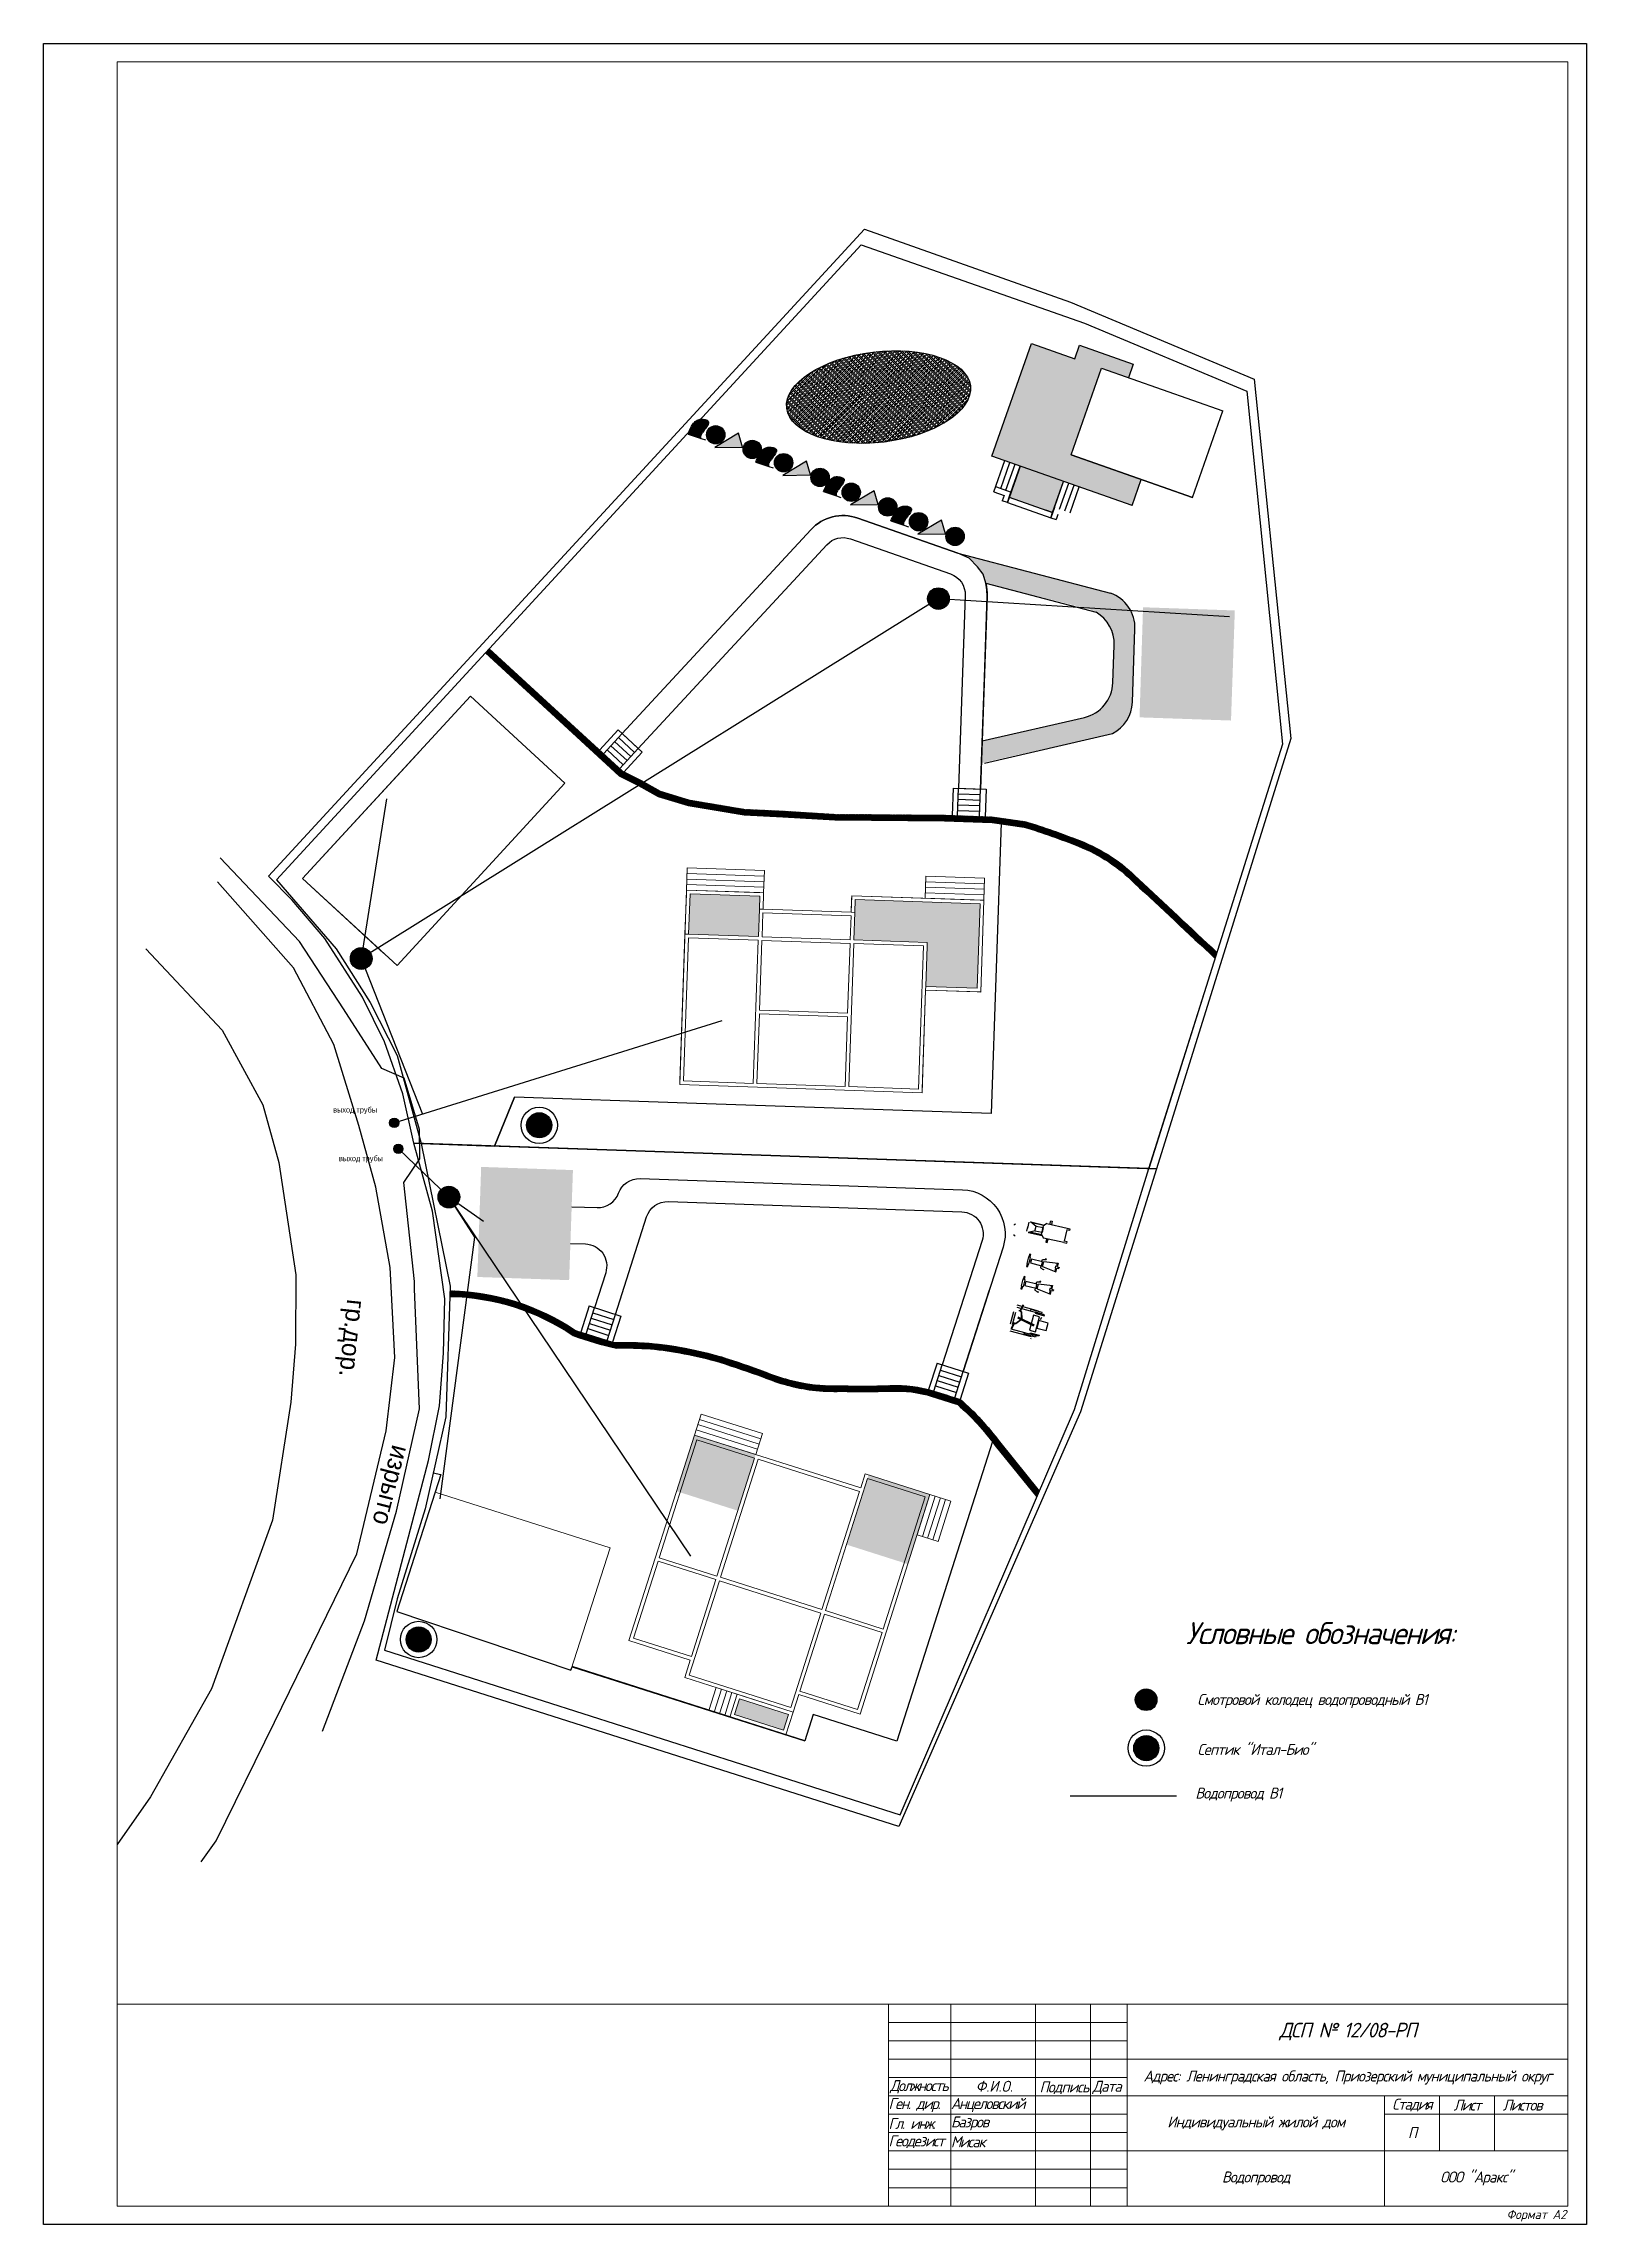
# Paper-space layout 'Водопровод' of a CAD drawing. Header units: millimetres. Extents: x -5 to 415, y -18 to 576.
# The model-space entities are those that its viewports show. They can reach past a viewport. Long polylines and large blocks are cut down to what shows.
import ezdxf

# ---------------------------------------------------------------- set-up
doc = ezdxf.new("R2010")
doc.units = ezdxf.units.MM
doc.layers.get('0').update_dxf_attribs({"lineweight": 15})
for name, color, linetype in [('000 Граница', 6, 'Continuous'), ('000 Дом', 7, 'Continuous'), ('000 дорожки', 7, 'Continuous'), ('000 подпорные', 7, 'Continuous'), ('000 Штриховка', 7, 'Continuous'), ('10_Границы покрытий и угодий', 7, 'Continuous'), ('44_Крышки колодцев', 7, 'Continuous'), ('_Камни_Валуны', 7, 'Continuous'), ('_Септик', 72, 'Continuous'), ('p', 7, 'Continuous'), ('оборудование', 251, 'Continuous'), ('подпорная стенка', 251, 'Continuous'), ('рамка', 7, 'Continuous')]:
    doc.layers.add(name, color=color, linetype=linetype)
for name, color, linetype, lineweight in [('_ВК_В1', 5, 'B1', 30), ('A-WALL', 113, 'Continuous', 18), ('вода', 157, 'Continuous', 0), ('здания', 7, 'Continuous', 35)]:
    doc.layers.add(name, color=color, linetype=linetype, lineweight=lineweight)
doc.styles.add('LIKE11', font='bm431.shx')
doc.styles.add('ГОСТ', font='GOST_Common Italic.ttf')
doc.linetypes.add('B1', pattern='A,12.5,-3,["В1",Standard,S=2,R=0,X=-2,Y=-1],-2.5', length=18)
pattern_1 = [(43.00000000000001, (0, 0), (-28.58255127021932, 30.65103363485943), []), (43.00000000000001, (19.74453683014231, -0.6894944193667202), (-28.58255127021932, 30.65103363485943), [])]

psp = doc.layouts.new('Водопровод')

# ---------------------------------------------------------------- texts
at = {"layer": 'рамка', "style": 'ГОСТ'}
for s, insert, char_height, width, attachment_point in [('{\\T0.9;Условные обозначения:}', (305.5658100931728, 142.6947826830067), 6, 93.49517944545596, 4), ('{\\T0.9;Смотровой колодец водопроводный В1}', (308.6428520335985, 124.2171880552401), 3, 70.00000000000045, 4), ('{\\T0.9;Септик "Итал-Био"}', (308.6745324414969, 111.0219534701346), 3, 70.00000000000045, 4), ('{\\T0.9;Водопровод В1}', (308.1041449408244, 98.71875630624072), 3, 70.00000000000045, 4), ('{\\T0.9;ДСП № 12/08-РП}', (349.5624131248326, 34.15518438026243), 4, 120.0000000000005, 5), ('{\\T0.75;Должность}', (224.9851606859174, 20.94582947357162), 3, 13.64405630852491, 1), ('Ф.И.О.', (248.3165493967181, 20.76745426366119), 3, 13.64405630852491, 1), ('{\\T0.9;Подпись}', (265.68158739924, 20.59354527147366), 3, 13.64405630852491, 1), ('{\\T0.9;Дата}', (280.1191573773845, 20.76645819568353), 3, 13.64405630852491, 1), ('{\\T0.9;Адрес: Ленинградская область, Приозерский муниципальный округ}', (349.5624131248326, 21.65518438026243), 3, 120.0000000000005, 5), ('{\\T0.75;Ген. дир.^I}', (224.5624131248323, 14.15518438026243), 3, 16.57725243891491, 4), ('{\\T0.75;Анцеловский}', (241.5624131248323, 14.15518438026243), 3, 23, 4), ('{\\T0.75;Стадия}', (367.0624131248328, 14.15518438026243), 3, 15, 5), ('{\\T0.75;Лист}', (382.0624131248328, 14.15518438026243), 3, 15, 5), ('{\\T0.75;Листов}', (397.0624131248328, 14.15518438026243), 3, 15, 5), ('{\\T0.75;Гл. инж.}', (224.5624131248323, 9.155184380262433), 3, 16.57725243891491, 4), ('{\\T0.75;Базров}', (241.5624131248323, 9.15518438026243), 3, 23, 4), ('{\\T0.9;Индивидуальный жилой дом}', (324.5624131248326, 9.155184380262426), 3, 70.00000000000045, 5), ('{\\T0.75;П}', (367.0624131248328, 6.655184380262426), 3, 15, 5), ('{\\T0.75;Геодезист}', (224.5624131248323, 4.155184380262433), 3, 16.57725243891491, 4), ('{\\T0.75;Мисак}', (241.5624131248323, 4.155184380262433), 3, 23, 4), ('{\\T0.9;Водопровод}', (324.5624131248326, -5.844815619737575), 3, 70.00000000000045, 5), ('{\\T0.9;ООО "Аракс"}', (384.5624131248328, -5.844815619737574), 3, 25.74905505372772, 5), ('Формат А2', (392.8242360716235, -14.38620196745865), 2.5, 20.49300495142847, 1)]:
    psp.add_mtext(s, dxfattribs=dict(at, insert=insert, char_height=char_height, width=width, attachment_point=attachment_point))

msp = doc.modelspace()

# ---------------------------------------------------------------- texts
at = {"layer": '10_Границы покрытий и угодий', "color": 7, "linetype": 'Continuous', "lineweight": 15, "style": 'LIKE11'}
for s, rotation, p in [('гр.дор.', 264.0081828759173, (-1029294.366168234, 3221901.832159027)), ('изрыто', 255.4914554498929, (-1026824.232904647, 3213996.349798128))]:
    msp.add_text(s, height=1000, rotation=rotation, dxfattribs=at).set_placement(p)
at = {"layer": '44_Крышки колодцев', "color": 5, "char_height": 300, "attachment_point": 4}
for insert in [(-1030061.978416492, 3232146.418468563), (-1029741.79473147, 3229495.250791263)]:
    msp.add_mtext('выход трубы', dxfattribs=dict(at, insert=insert))

# ---------------------------------------------------------------- blocks, each defined once
blk = doc.blocks.new('g5_117kb')
h = blk.add_hatch(color=255)
h.paths.add_polyline_path([(0.03749999999999997, 0.03750000000000009), (0.4609772228646444, 0.03749999999999998, 0.3674260180520861), (0.03750000000000002, 0.4609772228646444)])
h.paths.add_polyline_path([(-0.03749999999999998, 0.4609772228646444, 0.3674260180520861), (-0.4609772228646444, 0.03750000000000009), (-0.03750000000000003, 0.03750000000000009)])
h.paths.add_polyline_path([(-0.03750000000000004, -0.03749999999999998), (-0.4609772228646444, -0.03749999999999992, 0.3674260180520861), (-0.03750000000000009, -0.4609772228646444)])
h.paths.add_polyline_path([(0.0374999999999999, -0.4609772228646444, 0.3674260180520861), (0.4609772228646444, -0.03749999999999998), (0.03749999999999996, -0.03749999999999998)])
at = {"color": 0}
for points in [[(-0.5, 1.110223024625157e-16), (0.4999999999999999, 0)], [(3.061515884555943e-17, 0.5), (-9.18454765366783e-17, -0.5)]]:
    blk.add_lwpolyline(points, dxfattribs=at)
blk.add_circle((0, 0), 0.5, dxfattribs=at)
blk = doc.blocks.new('*U36')
h = blk.add_hatch(color=256)
h.paths.add_polyline_path([(-0.5900000000000318, 0, 1), (0.5900000000000318, 0, 1)])
h.paths.add_polyline_path([(0.5, 0, -1), (-0.5, 0, -1)], flags=16)
h = blk.add_hatch(color=255)
edge = h.paths.add_edge_path()
edge.add_arc((0, 0), 0.5, 0, 360)
at = {"lineweight": -3}
for radius in [0.59, 0.5]:
    blk.add_circle((0, 0), radius, dxfattribs=at)
blk = doc.blocks.new('*U88')
at = {"true_color": 0xffffff}
h = blk.add_hatch(color=7, dxfattribs=at)
edge = h.paths.add_edge_path()
edge.add_arc((0, 0), 0.5, 0, 360)
at = {"color": 18, "true_color": 0x000000}
for p, q in [((-0.4755282581475768, 0.1545084971874751), (-0.1902113032590309, 0.06180339887498931)), ((0, 0.5), (0, 0.1999999999999993)), ((0.4755282581475768, 0.1545084971874751), (0.1902113032590309, 0.06180339887498931)), ((-0.2938926261462367, -0.4045084971874751), (-0.1175570504584948, -0.1618033988749907)), ((0.2938926261462367, -0.4045084971874751), (0.1175570504584948, -0.1618033988749907))]:
    blk.add_line(p, q, dxfattribs=at)
blk.add_circle((0, 0), 0.5)
blk = doc.blocks.new('*U87')
at = {"true_color": 0x000000}
blk.add_hatch(color=18, dxfattribs=at).paths.add_polyline_path([(-0.375, 0), (-0.3687324383009996, 0.1041570973472012), (-0.3611384534365847, 0.2095073985474585), (-0.3527112084458013, 0.2986153140901813), (-0.341204437102073, 0.3891165402383656), (-0.328289838130944, 0.4652956636271846), (-0.3128674137797578, 0.5355665758024077), (-0.2953423372472646, 0.598511649755249), (-0.2759065254553761, 0.6547087319175819), (-0.2525042187000723, 0.7096288247378588), (-0.2238436158134069, 0.7639030581532467), (-0.1883319937199266, 0.817518845461084), (-0.1440595794683457, 0.8698329406116976), (-0.1042186191124825, 0.9071116672016082), (-0.06039176275414881, 0.9402083045890741), (-0.009821728060212642, 0.9705134916947493), (0.03879066563198208, 0.9934203879332308), (0.09223726854616565, 1.013017878232199), (0.1525092862613908, 1.029467906647243), (0.2180450716835169, 1.041271636158697), (0.2651251927698137, 1.045707835742759), (0.3121118468624626, 1.046220239551108), (0.3657356653884047, 1.040575295909694), (0.4075720397420657, 1.029233497469544), (0.4429545631337763, 1.01098533114711), (0.4686646753967363, 0.9863228032584885), (0.4783269485643267, 0.9710017328977827), (0.4896691124237087, 0.9411332946481945), (0.4953617478645782, 0.9044081646602464), (0.4957000087208172, 0.8722873189102138), (0.4921759076708607, 0.8326979426416496), (0.4815210264360115, 0.7735530829799764), (0.4659682710948587, 0.7116825719535367), (0.4491060353146707, 0.6543178225676076), (0.4321854524836848, 0.6008536424837523), (0.4166243738112101, 0.553146813797488), (0.3955956226881341, 0.4890943699340138), (0.3723262464196218, 0.4165464882532568), (0.355788246073665, 0.3619987458072984), (0.3434903291073343, 0.318220865269085), (0.3310853126727231, 0.268703894808656), (0.3212542585370688, 0.2210200232615271), (0.3161270452612026, 0.188047694017019), (0.312735392465612, 0.1531687069798338), (0.312139745420005, 0.1208727637099134), (0.3144133848661799, 0.09295625092729765), (0.3198903361843026, 0.06715673439718017), (0.3276500038687704, 0.04688028963701285), (0.3383483788579333, 0.02926570138513007), (0.3516015796068146, 0.01501349997091594), (0.3678874032200774, 0.003604866606396584), (0.375, 0)])
for points in [[(-0.375, 0), (-0.3687324383009996, 0.1041570973472012), (-0.3611384534365847, 0.2095073985474585), (-0.3527112084458013, 0.2986153140901813), (-0.341204437102073, 0.3891165402383656), (-0.328289838130944, 0.4652956636271846), (-0.3128674137797578, 0.5355665758024077), (-0.2953423372472646, 0.598511649755249), (-0.2759065254553761, 0.6547087319175819), (-0.2525042187000723, 0.7096288247378588), (-0.2238436158134069, 0.7639030581532467), (-0.1883319937199266, 0.817518845461084), (-0.1440595794683457, 0.8698329406116976), (-0.1042186191124825, 0.9071116672016082), (-0.06039176275414881, 0.9402083045890741), (-0.009821728060212642, 0.9705134916947493), (0.03879066563198208, 0.9934203879332308), (0.09223726854616565, 1.013017878232199), (0.1525092862613908, 1.029467906647243), (0.2180450716835169, 1.041271636158697), (0.2651251927698137, 1.045707835742759), (0.3121118468624626, 1.046220239551108), (0.3657356653884047, 1.040575295909694), (0.4075720397420657, 1.029233497469544), (0.4429545631337763, 1.01098533114711), (0.4686646753967363, 0.9863228032584885), (0.4783269485643267, 0.9710017328977827), (0.4896691124237087, 0.9411332946481945), (0.4953617478645782, 0.9044081646602464), (0.4957000087208172, 0.8722873189102138), (0.4921759076708607, 0.8326979426416496), (0.4815210264360115, 0.7735530829799764), (0.4659682710948587, 0.7116825719535367), (0.4491060353146707, 0.6543178225676076), (0.4321854524836848, 0.6008536424837523), (0.4166243738112101, 0.553146813797488), (0.3955956226881341, 0.4890943699340138), (0.3723262464196218, 0.4165464882532568), (0.355788246073665, 0.3619987458072984), (0.3434903291073343, 0.318220865269085), (0.3310853126727231, 0.268703894808656), (0.3212542585370688, 0.2210200232615271), (0.3161270452612026, 0.188047694017019), (0.312735392465612, 0.1531687069798338), (0.312139745420005, 0.1208727637099134), (0.3144133848661799, 0.09295625092729765), (0.3198903361843026, 0.06715673439718017), (0.3276500038687704, 0.04688028963701285), (0.3383483788579333, 0.02926570138513007), (0.3516015796068146, 0.01501349997091594), (0.3678874032200774, 0.003604866606396584), (0.375, 0)], [(-0.375, 0), (0.375, 0)], [(0.375, 0), (0.625, 0)]]:
    blk.add_lwpolyline(points)
blk = doc.blocks.new('*U90')
at = {"true_color": 0x000000}
blk.add_hatch(color=18, dxfattribs=at).paths.add_polyline_path([(1.5, 0), (1.29865277671081, 0.7506670137559652), (0, 0)])
blk.add_lwpolyline([(1.5, 0), (1.29865277671081, 0.7506670137559652), (0, 0)], close=True)

# ---------------------------------------------------------------- hatches: boundary and pattern name
at = {"layer": '000 дорожки', "true_color": 0x139b48}
h = msp.add_hatch(dxfattribs=at)
h.set_pattern_fill('AR-B88', color=114, scale=2.9, angle=358)
h.set_pattern_definition([(358, (0, 0), (20.56557541684968, 588.9210265458128), []), (88.00000000000001, (0, 0), (-273.8949378560566, 599.2038142542376), [589.28, -589.28])])
h.paths.add_polyline_path([(-1030136.978416492, 3231896.418468563), (-1026786.978416492, 3231896.418468563), (-1026786.978416492, 3232296.418468563), (-1030136.978416492, 3232296.418468563)], flags=9)
at = {"layer": '000 Штриховка', "true_color": 0xcd6928}
h = msp.add_hatch(color=32, dxfattribs=at)
h.dxf.hatch_style = 1
h.paths.add_polyline_path([(-992036.2381236292, 3273930.216272339), (-994194.1245987155, 3267798.860308155), (-986553.5117823817, 3265109.801777229), (-986055.5379802743, 3266524.730076706), (-989875.8443886973, 3267869.259342119), (-988215.9317152239, 3272585.687006876), (-986753.839139178, 3272071.114078144), (-986491.5729367472, 3272816.309649155), (-989415.7580892779, 3273845.455506667), (-989678.0242912509, 3273100.259935603)])
h = msp.add_hatch(color=32, dxfattribs=at)
h.dxf.hatch_style = 1
h.paths.add_polyline_path([(-990883.8991696574, 3264725.681127593), (-990286.3477270103, 3266423.54644441), (-992644.2812220162, 3267253.404118463), (-993241.8326651789, 3265555.538801536)])
h = msp.add_hatch(color=32, dxfattribs=at)
h.dxf.hatch_style = 1
h.paths.add_polyline_path([(-985960.8407816843, 3259564.799704221), (-986151.7679558872, 3253567.815060046), (-981171.4250850269, 3253395.399629286), (-980963.8343117746, 3259391.807393177)])
h = msp.add_hatch(color=32, dxfattribs=at)
h.dxf.hatch_style = 1
h.paths.add_polyline_path([(-1006904.037360698, 3241625.414435723), (-1006852.139667405, 3243124.516376697), (-1006827.920743869, 3243824.097282484), (-1010625.645661002, 3243955.571438824), (-1010701.762277831, 3241756.888592063)])
h.paths.add_polyline_path([(-997709.5454560593, 3241307.10858353), (-997716.4651484983, 3241107.228324734), (-997792.5817653267, 3238908.545477972), (-994994.2581421761, 3238811.669783827), (-994835.1052160799, 3243408.915736146), (-1001631.03401516, 3243644.185279071), (-1001655.252938697, 3242944.604373283), (-1001707.150631989, 3241445.50243231)])
h = msp.add_hatch(color=32, dxfattribs=at)
h.dxf.hatch_style = 1
h.paths.add_polyline_path([(-1021999.646492447, 3229077.959310452), (-1017002.640022577, 3228904.966999148), (-1017210.230796141, 3222908.559235268), (-1022207.237266012, 3223081.551546571)])
h = msp.add_hatch(color=32, dxfattribs=at)
h.dxf.hatch_style = 1
h.paths.add_polyline_path([(-1011360.625145755, 3211410.432857167), (-1008025.431074599, 3210349.074996816), (-1007052.281090556, 3213407.08603944), (-1010387.475161711, 3214468.44389979)])
h.paths.add_polyline_path([(-1002107.026223544, 3208501.468922271), (-998771.8321523881, 3207440.111061921), (-997566.4328681318, 3211227.938614163), (-1000906.033308585, 3212290.698712161)])
h = msp.add_hatch(color=32, dxfattribs=at)
h.dxf.hatch_style = 1
h.paths.add_polyline_path([(-1005261.829623303, 3199247.397358421), (-1007929.984880228, 3200096.483646701), (-1008202.90547289, 3199238.862314119), (-1005534.750215966, 3198389.776025838)])
at = {"layer": '_Септик'}
h = msp.add_hatch(color=256, dxfattribs=at)
h.dxf.hatch_style = 1
edge = h.paths.add_edge_path()
edge.add_arc((-1018839.006056075, 3231345.863029889), 683.7411522285461, 0, 360)
h = msp.add_hatch(color=256, dxfattribs=at)
h.dxf.hatch_style = 1
edge = h.paths.add_edge_path()
edge.add_arc((-1025403.72265852, 3203333.066688927), 683.7411522285461, 0, 360)
at = {"layer": 'вода'}
h = msp.add_hatch(dxfattribs=at)
h.set_pattern_fill('JIS_STN_1E', color=256, scale=150)
h.set_pattern_definition([(45, (0, 0), (-106.0660171779821, 106.0660171779821), []), (45, (105.75, 0), (-106.0660171779821, 106.0660171779821), [150, -75])])
edge = h.paths.add_edge_path()
edge.add_ellipse((-1000361.937733386, 3271016.621478125), major_axis=(-5000.181774718792, -607.6446622919708), ratio=0.4897339888896072, start_angle=0, end_angle=360)
at = {"layer": 'здания'}
h = msp.add_hatch(dxfattribs=at)
h.set_pattern_fill('AR-SAND', color=256, scale=7)
h.set_pattern_definition([(37.50000000000001, (0, 0), (-11.20021907188832, 342.5892661305397), [0, -270.256, 0, -302.26, 0, -288.925]), (7.499999999999999, (0, 0), (314.6662981966019, 501.777570397848), [0, -145.796, 0, -243.586, 0, -93.345]), (327.5, (-218.694, 0), (553.6946591690205, 1.006029274981984), [0, -88.89999999999999, 0, -320.04, 0, -417.83]), (317.5, (-218.694, 0), (534.489516730608, 156.0505262800514), [0, -44.45, 0, -209.804, 0, -240.03])])
edge = h.paths.add_edge_path()
edge.add_line((-986539.9238966058, 3254398.777785871), (-986402.2348091854, 3258376.025421789))
edge.add_arc((-988401.0374274557, 3258445.22147078), 2000.000000000011, 358.0172835230471, 430.6108713345041)
edge.add_line((-987737.073110875, 3260331.79280161), (-995891.6388540928, 3262451.061382857))
edge.add_line((-995891.6388540928, 3262451.061382857), (-995436.0526834464, 3262233.205886358))
edge.add_line((-995436.0526834464, 3262233.205886358), (-995031.4256496743, 3261820.733248113))
edge.add_line((-995031.4256496743, 3261820.733248113), (-994669.1246331319, 3261370.895464536))
edge.add_line((-994669.1246331319, 3261370.895464536), (-994527.297816365, 3260872.865994253))
edge.add_line((-994527.297816365, 3260872.865994253), (-988867.9929976087, 3259457.662625017))
edge.add_arc((-989531.9580669433, 3257571.091559114), 1999.999999999888, -1.9827415755424909, 70.61084847312122, ccw=False)
edge.add_line((-987533.1554789848, 3257501.894634542), (-987604.2790091201, 3255447.440668878))
edge.add_arc((-989603.0815970782, 3255516.63759345), 1999.99999999962, 283.02151880661467, 358.01725842447064, ccw=False)
edge.add_line((-989152.4476239614, 3253568.066572863), (-994719.0232255786, 3252280.719048184))
edge.add_line((-994719.0232255786, 3252280.719048184), (-994760.7077519335, 3251076.631740381))
edge.add_line((-994760.7077519335, 3251076.631740381), (-987622.3970361183, 3252690.240100819))
edge.add_arc((-988538.7264845667, 3254467.974710343), 1999.999999998929, 297.2687437765024, 358.0172584273265)
at = {"layer": 'подпорная стенка', "linetype": 'Continuous'}
h = msp.add_hatch(dxfattribs=at)
h.set_pattern_fill('ANSI32', color=5, scale=4.399999999999999, angle=358)
h.set_pattern_definition(pattern_1)
h.paths.add_polyline_path([(-1015510.943342155, 3251329.735178432), (-1014480.858273635, 3250377.609894259), (-1013436.760960046, 3249863.247539471), (-1012366.612956763, 3249261.285382871), (-1010727.377903154, 3248769.756375944), (-1007675.088804194, 3248256.061438203), (-1005577.815846718, 3248156.939174858), (-1002749.945646025, 3247983.40831168), (-996779.7052839868, 3247934.093047149), (-994169.1948029734, 3247839.335610852), (-992428.9320207144, 3247590.55676479, -0.02033353067488743), (-989483.2661139341, 3246554.811556486, -0.1043142504668524), (-986421.4929184673, 3244541.330934734, -0.001555495267133818), (-982039.1934415961, 3240437.868548498), (-981939.1746519468, 3240755.80400668, 0.001516330020104013), (-986212.7511865131, 3244756.882699291, 0.1009213496880441), (-989264.8911532989, 3246790.600378734, 0.02123245935735115), (-992363.3915272192, 3247884.2373456), (-994142.4515711706, 3248138.562444844), (-996773.0238061922, 3248234.048091347), (-1002739.511933773, 3248283.332361744), (-1005561.54618504, 3248456.505104757), (-1007642.998257065, 3248554.879634256), (-1010659.136038395, 3249062.490368222), (-1012248.55406174, 3249539.081605633), (-1013296.828539661, 3250128.739824406), (-1014309.43184217, 3250627.587022235), (-1018434.951940914, 3254428.589344896), (-1021564.11379768, 3257304.459940832), (-1021765.241430452, 3257085.927967477)])
h = msp.add_hatch(dxfattribs=at)
h.set_pattern_fill('ANSI32', color=5, scale=4.399999999999999, angle=358)
h.set_pattern_definition(pattern_1)
h.paths.add_polyline_path([(-1016997.719830926, 3219899.988550434, 0.039693635913265), (-1014634.961504428, 3219210.124527852, -0.05677502469262397), (-1010955.502370451, 3218903.763249048, -0.01992002069597516), (-1009001.959242858, 3218440.152432048, -0.008897251920551161), (-1006667.659492779, 3217639.545519566, 0.06397312143393953), (-1003966.597824992, 3216915.796958185, 0.03396862269730931), (-1002412.673073513, 3216854.3040954, 0.01752663598047151), (-999708.1439883955, 3216863.721076228, -0.08397169546654944), (-997441.6179215531, 3216578.742297016, -0.0008098219869693248), (-996053.2748528507, 3216136.92248362, -0.05386939368707039), (-994011.93616952, 3213910.175032883), (-991745.1171233144, 3211103.966179992), (-991611.2027678682, 3211415.603731206), (-993774.3333654694, 3214093.451459329, 0.05484902890915994), (-995902.5317275937, 3216403.664693205, 0.0008455525315215831), (-997353.0664621217, 3216865.382950491, 0.08238151207375906), (-999673.6580463949, 3217165.301118988, -0.01788658465547726), (-1002412.233674913, 3217154.440826899, -0.03407995651739658), (-1003930.457703785, 3217213.639547406, -0.06402424760865519), (-1006559.417133611, 3217919.407219928, 0.00894108904880711), (-1008915.362652808, 3218727.443808323, 0.01997373834347138), (-1010897.421388717, 3219198.087636127, 0.0595298489650975), (-1014826.866434737, 3219503.427687831, -0.01032516536997018), (-1016862.158703632, 3220170.34588382, 0.1433355660986979), (-1023695.783507126, 3222326.567317041), (-1023705.56781251, 3222026.705853002, -0.1441836875205711)])

# ---------------------------------------------------------------- linework, layer by layer
at = {"layer": '000 Граница'}
for points in [[(-1033142.18717787, 3244724.491745695), (-1001307.873298857, 3279313.550128862), (-989147.2214710452, 3275033.696493968), (-980318.0226566531, 3271335.582340404), (-978370.3115422465, 3252100.353685305), (-985642.9988891818, 3228982.245658085), (-1025266.522774909, 3230353.979917452), (-1023687.257262442, 3222587.872756049), (-1023919.598242972, 3215467.274630293), (-1025057.144647811, 3210444.437963888), (-1026565.012326453, 3205550.683263883), (-1027258.090718482, 3202758.955780372), (-999185.7569582202, 3193788.550144956), (-989700.4723121859, 3215862.14240329), (-985642.9988891818, 3228982.245658085)], [(-1033142.18717787, 3244724.491745695), (-1001307.873298857, 3279313.550128862), (-989147.2214710452, 3275033.696493968), (-980318.0226566531, 3271335.582340404), (-978370.3115422465, 3252100.353685305), (-985642.9988891818, 3228982.245658085), (-1025266.522774909, 3230353.979917452), (-1023687.257262442, 3222587.872756049), (-1023919.598242972, 3215467.274630293), (-1025057.144647811, 3210444.437963888), (-1026565.012326453, 3205550.683263883), (-1027258.090718482, 3202758.955780372), (-999185.7569582202, 3193788.550144956), (-989700.4723121859, 3215862.14240329), (-985642.9988891818, 3228982.245658085)], [(-1033142.18717787, 3244724.491745695), (-1029892.847197745, 3240962.538836047), (-1028035.586219523, 3238037.136016116), (-1026578.398414347, 3235140.741067335), (-1025266.522774909, 3230353.979917452)], [(-1033142.18717787, 3244724.491745695), (-1029892.847197745, 3240962.538836047), (-1028035.586219523, 3238037.136016116), (-1026578.398414347, 3235140.741067335), (-1025266.522774909, 3230353.979917452)]]:
    msp.add_lwpolyline(points, dxfattribs=at)
at = {"layer": '000 Дом'}
for p, q in [((-994194.1245987155, 3267798.860308155), (-992036.2381236292, 3273930.216272339)), ((-992036.2381236292, 3273930.216272339), (-989678.0242912509, 3273100.259935603)), ((-992036.2381236292, 3273930.216272339), (-989678.0242912509, 3273100.259935603)), ((-989678.0242912509, 3273100.259935603), (-989415.7580892779, 3273845.455506667)), ((-989678.0242912509, 3273100.259935603), (-989415.7580892779, 3273845.455506667)), ((-989415.7580892779, 3273845.455506667), (-986491.5729367472, 3272816.309649155)), ((-989875.8443886973, 3267869.259342119), (-988215.9317152239, 3272585.687006876)), ((-988215.9317152239, 3272585.687006876), (-981612.9329845645, 3270261.809264168)), ((-986491.5729367472, 3272816.309649155), (-986753.839139197, 3272071.11407809)), ((-983272.8456580378, 3265545.381599411), (-981612.9329845645, 3270261.809264168)), ((-986553.5117823817, 3265109.801777229), (-994194.1245987155, 3267798.860308155)), ((-994090.789644402, 3265854.323082604), (-993493.2382018305, 3267552.188399538)), ((-993708.2092244364, 3266037.71398221), (-993210.2525417544, 3267452.59363918)), ((-993425.2235648371, 3265938.119221851), (-992927.2668816783, 3267352.998878762)), ((-993425.2235648371, 3265938.119221851), (-992927.2668816783, 3267352.998878762)), ((-993241.8326651789, 3265555.538801536), (-992644.281222079, 3267253.404118285)), ((-992644.281222079, 3267253.404118285), (-993142.2379042841, 3265838.524461433)), ((-992644.281222079, 3267253.404118285), (-992943.0655028559, 3266404.447138652)), ((-989875.8443886973, 3267869.259342119), (-983272.8456580378, 3265545.381599411)), ((-983272.8456580378, 3265545.381599411), (-989875.8443886973, 3267869.259342119)), ((-990883.8991696574, 3264725.681127593), (-990286.3477270342, 3266423.546444342)), ((-990784.3044097163, 3265008.66678749), (-990286.3477270342, 3266423.546444342)), ((-990501.3187496401, 3264909.072027072), (-990003.3620669581, 3266323.951683924)), ((-990218.333089564, 3264809.477266714), (-989720.3764073588, 3266224.356923565)), ((-989935.3474299647, 3264709.882506236), (-989437.3907472827, 3266124.762163147)), ((-986553.5117823817, 3265109.801777229), (-986055.537980292, 3266524.730076656)), ((-1031729.188251231, 3244783.092369184), (-1022586.999704096, 3254716.389332995)), ((-1022586.999704096, 3254716.389332995), (-1017436.401278708, 3249975.995271549)), ((-1031729.188251231, 3244783.092369184), (-1025290.906707022, 3251778.502952144)), ((-1026578.589825366, 3240042.698307738), (-1017436.401278708, 3249975.995271549)), ((-1028559.635518763, 3241865.969404563), (-1031729.188251231, 3244783.092369184)), ((-1031729.188251231, 3244783.092369184), (-1027314.389600966, 3240719.897459373)), ((-1031729.188251231, 3244783.092369184), (-1026578.589825366, 3240042.698307738)), ((-1021268.91759846, 3230215.586068615), (-1020176.10045645, 3232879.371100113)), ((-1010809.711529467, 3232555.114312276), (-1020176.10045645, 3232879.371100113)), ((-1025266.522774909, 3230353.979917452), (-1010903.127377246, 3229856.730818555)), ((-1025266.522774909, 3230353.979917452), (-1021268.91759846, 3230215.586068615))]:
    msp.add_line(p, q, dxfattribs=at)
msp.add_ellipse((-1000361.937733386, 3271016.621478125), major_axis=(-5000.181774718792, -607.6446622919708), ratio=0.4897339888896072, dxfattribs=at)
at = {"layer": '000 дорожки'}
for p, q in [((-993341.42742512, 3265272.553141698), (-993241.8326651789, 3265555.538801536)), ((-993341.42742512, 3265272.553141698), (-990983.4939305522, 3264442.695467696)), ((-993241.8326651789, 3265555.538801536), (-990883.8991696574, 3264725.681127593)), ((-990883.8991696574, 3264725.681127593), (-991261.2133829333, 3264858.474141464)), ((-990983.4939305522, 3264442.695467696), (-990883.8991696574, 3264725.681127593)), ((-996050.2179748308, 3262513.088762247), (-987737.0723581212, 3260331.792536683)), ((-994527.297816365, 3260872.865994253), (-988521.299971378, 3259296.945033158)), ((-987604.2790091201, 3255447.440668878), (-987533.1554789848, 3257501.894634542)), ((-986539.9238966056, 3254398.777785872), (-986402.2348394939, 3258376.024546308)), ((-1014546.824050131, 3252888.486449987), (-1013225.611671192, 3251666.030787158)), ((-994719.0232258339, 3252280.719048125), (-989152.4476239615, 3253568.066572863)), ((-1015565.537103045, 3251787.476133924), (-1014244.324723445, 3250565.020470809)), ((-1015141.592429406, 3251803.935586659), (-1014260.784176492, 3250988.965144638)), ((-1014937.849818779, 3252024.137649798), (-1014057.041565916, 3251209.167207908)), ((-1014734.107208128, 3252244.33971299), (-1013853.29895545, 3251429.369271058)), ((-1014530.364597555, 3252464.541776257), (-1013649.556344877, 3251649.571334324)), ((-996308.8472946516, 3249712.043292771), (-994509.9249661032, 3249649.766060221)), ((-996019.406445334, 3249401.843365772), (-994820.1248928988, 3249360.325210737)), ((-996360.7449886808, 3248212.941351738), (-994561.822659445, 3248150.664119403)), ((-996050.545061855, 3248502.382201116), (-994851.2635091837, 3248460.864046169)), ((-996040.165522968, 3248802.202589295), (-994840.8839704203, 3248760.684434415)), ((-996029.7859840973, 3249102.022977531), (-994830.5044316623, 3249060.504822497)), ((-993681.731542887, 3247821.919429026), (-994230.1263911356, 3231981.14252205)), ((-985642.9988891818, 3228982.245658085), (-982642.1057202555, 3238521.356737778)), ((-1020176.10045645, 3232879.371100113), (-1021268.91759846, 3230215.586068615)), ((-1010809.711529467, 3232555.114312276), (-1020176.10045645, 3232879.371100113)), ((-994230.1263911356, 3231981.14252205), (-1010809.711529467, 3232555.114312276)), ((-995748.8988110692, 3217927.512614484), (-994325.1421959025, 3222383.071739348)), ((-1016115.194578112, 3221500.734137557), (-1014400.605366708, 3220952.843789055)), ((-1016012.059825813, 3220837.889342057), (-1014869.000351477, 3220472.629109702)), ((-1015920.744767684, 3221123.654210766), (-1014777.685293348, 3220758.393978411)), ((-1016571.769868915, 3220071.90979423), (-1014857.180656792, 3219524.019445749)), ((-1016194.689942275, 3220266.359604763), (-1015051.630467688, 3219901.099372429)), ((-1016103.374884044, 3220552.12447338), (-1014960.315409558, 3220186.864241144)), ((-997177.7231539743, 3218384.087904883), (-995463.1339425704, 3217836.197556381)), ((-997257.2185181376, 3217149.713372089), (-996114.1590435506, 3216784.453139755)), ((-997165.9034599062, 3217435.478240706), (-996022.8439854202, 3217070.21800847)), ((-997074.5884016749, 3217721.243109383), (-995931.5289273392, 3217355.982877028)), ((-996983.273343546, 3218007.007978092), (-995840.2138692102, 3217641.747745737)), ((-997634.2984447777, 3216955.263561557), (-995919.709232654, 3216407.373213075)), ((-994162.6593267459, 3214111.229321173), (-999358.0161111515, 3197785.422736796)), ((-1003921.244314273, 3199243.5846531), (-1004378.701925079, 3197812.004268223)), ((-999358.0161111517, 3197785.422736796), (-1003921.244314273, 3199243.584653101))]:
    msp.add_line(p, q, dxfattribs=at)
at = {"layer": '000 дорожки', "linetype": 'ByBlock'}
for p, q in [((-1014546.82405013, 3252888.486449988), (-1015565.537103044, 3251787.476133925)), ((-1013225.611671092, 3251666.030787266), (-1014244.324723508, 3250565.020470741)), ((-996308.8472946513, 3249712.043292772), (-996360.7449886809, 3248212.941351738)), ((-994509.9249660983, 3249649.766060368), (-994561.8226594485, 3248150.664119311)), ((-1016115.194578111, 3221500.734137557), (-1016571.769868915, 3220071.909794231)), ((-1014400.605366664, 3220952.843789195), (-1014857.18065682, 3219524.019445661)), ((-997177.7231539737, 3218384.087904884), (-997634.2984447777, 3216955.263561557)), ((-995463.1339425258, 3217836.197556521), (-995919.7092326824, 3216407.373212987))]:
    msp.add_line(p, q, dxfattribs=at)
at = {"layer": '000 дорожки'}
for points in [[(-1014326.621986933, 3252684.743839407), (-1004052.58653563, 3263788.772585042, -0.2988403815622147), (-1001496.560921726, 3264423.542315564), (-996050.2179748308, 3262513.088762247)], [(-1001496.560921726, 3264423.542315564, 0.2988403814526842), (-1004052.586534975, 3263788.77258575)], [(-1013445.813734002, 3251869.773397263), (-1003171.778282699, 3262973.802142898, -0.2988403815621104), (-1001893.765475765, 3263291.18700814), (-996447.4225287585, 3261380.733454784, -0.328072814834515), (-995645.3455300231, 3260206.85999231), (-996009.0269064655, 3249701.663754009)], [(-1003171.778282734, 3262973.80214286, -0.2988403815472592), (-1001893.765475876, 3263291.187008178)], [(-996447.42252886, 3261380.73345482, -0.3280728148512962), (-995645.3455300229, 3260206.859992345)], [(-994527.297816365, 3260872.865994253, -0.07459743428985498), (-994446.0639772589, 3260165.341837262), (-994809.7453536997, 3249660.145598997)], [(-994599.7460095562, 3251076.631740381), (-987622.3970361183, 3252690.240100819, 0.2714527712968683), (-986539.9238966086, 3254398.77778579)], [(-1017071.838553805, 3226906.118000322), (-1015689.75468985, 3226858.271377793, 0.3253936965771617), (-1014519.780296935, 3227649.40281267, -0.3253936965559127), (-1013349.805904112, 3228440.534247551), (-995786.7626089862, 3227832.515932261, -0.4971568850216146), (-993583.6799595715, 3224703.432391573), (-995748.8988059182, 3217927.512629149)], [(-1014686.370235213, 3221044.158847139), (-1012990.163356159, 3226352.334384377, -0.3358653458688398), (-1011805.58572201, 3227186.355719584), (-995828.2807637287, 3226633.234379486, -0.4971568850217695), (-994726.7394389792, 3225068.69260914), (-996891.9582852969, 3218292.772846806)], [(-1017141.033947819, 3224907.359622161), (-1016322.219045025, 3224879.012914259, -0.4971568850000449), (-1015220.67772036, 3223314.471143916), (-1015829.429709441, 3221409.41907946)]]:
    msp.add_lwpolyline(points, format="xyb", dxfattribs=at)
for points in [[(-1004052.586534975, 3263788.77258575), (-1014326.621986898, 3252684.743839445)], [(-996050.2179748308, 3262513.088762247), (-1001496.560921726, 3264423.542315564)], [(-1013445.813733979, 3251869.773397288), (-1003171.778282734, 3262973.80214286)], [(-1001893.765475876, 3263291.187008178), (-996447.42252886, 3261380.73345482)], [(-994977.2159247334, 3261768.417929582), (-995436.0526834464, 3262233.205886358), (-996050.2179748308, 3262513.088762247)], [(-994527.297816365, 3260872.865994253), (-994669.1246331319, 3261370.895464536), (-994977.2159247334, 3261768.417929582)], [(-995645.3455300218, 3260206.859992345), (-996009.0269064655, 3249701.663754009)], [(-994599.519188795, 3255732.678480263), (-994446.0639772589, 3260165.341837262)], [(-994460.2911534071, 3260522.133833745), (-994527.297816365, 3260872.865994253)], [(-994446.0639772589, 3260165.341837262), (-994460.2911534071, 3260522.133833745)], [(-994809.7453541459, 3249660.145598978), (-994599.519188795, 3255732.678480263)], [(-1015345.335039625, 3251583.733523264), (-1014326.621986899, 3252684.743839446)], [(-1014464.526787018, 3250768.763081423), (-1013445.813734291, 3251869.773397604)], [(-1014326.621986898, 3252684.743839445), (-1013445.813733979, 3251869.773397288)], [(-996060.9246002667, 3248202.561813008), (-996009.0269064574, 3249701.663754008)], [(-996009.0269064655, 3249701.663754009), (-994809.7453541459, 3249660.145598978)], [(-994861.6430479448, 3248161.043657997), (-994809.7453541347, 3249660.145598997)], [(-1016286.00500003, 3219980.594736087), (-1015829.429709447, 3221409.419079441)], [(-1015142.945525797, 3219615.334503785), (-1014686.370235213, 3221044.158847139)], [(-997348.5335758921, 3216863.948503413), (-996891.9582853091, 3218292.772846767)], [(-996205.4741016588, 3216498.688271111), (-995748.8988110753, 3217927.512614465)], [(-1024609.645231212, 3212420.371840805), (-1024202.266396704, 3212318.415932421), (-1026583.624068106, 3204866.103286638), (-1017111.838990415, 3201654.184164689), (-1017050.360749908, 3201846.576544326), (-1004378.701925079, 3197812.004268223)], [(-1004378.699997326, 3197812.003654755), (-1017046.125510932, 3201859.830464709)]]:
    msp.add_lwpolyline(points, dxfattribs=at)
for centre, radius, start, end in [((-988401.0374274557, 3258445.22147078), 2000, 358.0172584249639, 70.61084845992991), ((-989531.9580669439, 3257571.091559114), 2000.000000000567, 358.0172584244582, 59.64680227673794), ((-989603.0815970786, 3255516.63759345), 2000, 283.0215188066188, 358.0172584244609)]:
    msp.add_arc(centre, radius, start, end, dxfattribs=at)
at = {"layer": '000 подпорные'}
for p, q in [((-994090.7896449305, 3265854.32308279), (-993524.8183247782, 3265655.133561954)), ((-993991.1948840758, 3266137.308742514), (-993142.2379042841, 3265838.524461433)), ((-993142.2379042841, 3265838.524461433), (-993341.42742512, 3265272.553141698)), ((-993524.8183247782, 3265655.133561954), (-993624.4130851962, 3265372.147902116)), ((-993341.42742512, 3265272.553141698), (-993624.4130851962, 3265372.147902116)), ((-990784.3044097163, 3265008.66678749), (-990983.4939305522, 3264442.695467696)), ((-990600.9135100581, 3264626.086367175), (-990700.508270476, 3264343.100707278)), ((-990983.4939305522, 3264442.695467696), (-990700.508270476, 3264343.100707278))]:
    msp.add_line(p, q, dxfattribs=at)
at = {"layer": '10_Границы покрытий и угодий'}
for points in [[(-1030647.760831568, 3198348.112787709), (-1028357.760831568, 3204344.112787709), (-1026608.760831568, 3210326.112787709), (-1025359.760831568, 3215907.112787709), (-1025620.760831568, 3222412.112787709), (-1025634.760831568, 3222830.112787709), (-1026205.857369158, 3228231.904318556), (-1025335.226845954, 3229514.650549039), (-1025364.760831568, 3231113.112787709), (-1026187.984877799, 3233910.884103522), (-1027415.60213301, 3234436.703838035), (-1029494.760831568, 3237684.112787709), (-1031885.760831568, 3241353.112787709), (-1036210.760831568, 3245908.112787709)], [(-1037246.305930827, 3191218.112787649), (-1036436.760831568, 3192363.112787709), (-1033257.760831568, 3198831.112787709), (-1028769.760831568, 3207998.112787709), (-1027165.760831568, 3214698.112787709), (-1026692.982841227, 3218690.873274729), (-1026945.760831568, 3223597.112787709), (-1027740.843018744, 3227970.436386332), (-1028652.760831568, 3231338.112787709), (-1030020.700272772, 3235752.745858356), (-1032217.760831568, 3239919.112787709), (-1036353.760831568, 3244606.112787709)], [(-1040264.760831568, 3240951.112787709), (-1036101.760831568, 3236534.112787709), (-1033890.440060828, 3232456.41632615), (-1033008.760831568, 3229319.112787709), (-1032084.760831568, 3223207.112787709), (-1032108.269296382, 3219423.162210032), (-1032368.760831568, 3216254.112787709), (-1033353.760831568, 3209829.112787709), (-1036674.760831568, 3200650.112787709), (-1039999.760831568, 3194758.112787709), (-1042495.352987025, 3191218.11278753)]]:
    msp.add_lwpolyline(points, dxfattribs=at)
at = {"layer": '_ВК_В1', "linetype": 'B1'}
for p, q in [((-1026733.760831568, 3231476.112787709), (-1008879.813884908, 3237055.960640298)), ((-1023759.274577139, 3227433.98245668), (-1010604.164698058, 3207871.409700966))]:
    msp.add_line(p, q, dxfattribs=at)
for points in [[(-997101.9054329799, 3260036.240946218), (-1028533.129183384, 3240429.973453608)], [(-997101.9054329799, 3260036.240946218), (-981249.7117002992, 3259054.648489843)], [(-1027158.093977664, 3249137.738046781), (-1028533.129183384, 3240429.973453608), (-1025185.299604646, 3231960.049369221)], [(-1023759.274577139, 3227433.98245668), (-1026509.760831568, 3230062.112787709)], [(-1023759.274577139, 3227433.98245668), (-1022369.04178876, 3225243.087615931), (-1024258.667686818, 3210987.589571966)], [(-1021875.620900547, 3226101.203166982), (-1023759.274577139, 3227433.98245668)]]:
    msp.add_lwpolyline(points, dxfattribs=at)
at = {"layer": '_Септик'}
for centre, radius in [((-1018839.006056075, 3231345.863029889), 990.9244668411194), ((-1018839.006056075, 3231345.863029889), 683.7411522285461), ((-1025403.72265852, 3203333.066688927), 990.9244668411194), ((-1025403.72265852, 3203333.066688927), 683.7411522285461)]:
    msp.add_circle(centre, radius, dxfattribs=at)
at = {"layer": 'A-WALL'}
for p, q in [((-1010901.642536627, 3241763.808284502), (-1010825.525919798, 3243962.491131263)), ((-1010818.60622736, 3244162.37139006), (-1010825.525919798, 3243962.491131263)), ((-1010818.60622736, 3244162.37139006), (-1006821.00105143, 3244023.97754128)), ((-1010625.645661002, 3243955.571438824), (-1010701.762277831, 3241756.888592063)), ((-1006827.920743869, 3243824.097282484), (-1010625.645661002, 3243955.571438824)), ((-1006852.139667405, 3243124.516376697), (-1006827.920743869, 3243824.097282484)), ((-1006621.120792633, 3244017.057848841), (-1006652.259408609, 3243117.596684257)), ((-1001855.133197493, 3242951.524065722), (-1001830.914273957, 3243651.10497151)), ((-1001823.994581518, 3243850.985230306), (-1001830.914273957, 3243651.10497151)), ((-1001823.994581518, 3243850.985230306), (-994828.1855236408, 3243608.795994943)), ((-1001631.03401516, 3243644.185279071), (-1001655.252938697, 3242944.604373283)), ((-994835.1052160799, 3243408.915736146), (-1001631.03401516, 3243644.185279071)), ((-994994.2581421761, 3238811.669783827), (-994835.1052160799, 3243408.915736146)), ((-994628.3052648441, 3243601.876302504), (-994801.2975758184, 3238604.869832591)), ((-1006904.037360698, 3241625.414435723), (-1006852.139667405, 3243124.516376697)), ((-1006852.139667405, 3243124.516376697), (-1006652.259408609, 3243117.596684257)), ((-1006659.179101048, 3242917.716425461), (-1006704.157101901, 3241618.494743284)), ((-1001862.052889932, 3242751.643806926), (-1006659.179101048, 3242917.716425461)), ((-1006652.259408609, 3243117.596684257), (-1001855.133197493, 3242951.524065722)), ((-1001907.030890785, 3241452.422124749), (-1001862.052889932, 3242751.643806926)), ((-1001855.133197493, 3242951.524065722), (-1001655.252938697, 3242944.604373283)), ((-1001655.252938697, 3242944.604373283), (-1001707.150631989, 3241445.50243231)), ((-1011178.430234186, 3233768.597932642), (-1010901.642536627, 3241763.808284502)), ((-1010708.68197027, 3241557.008333267), (-1010978.54997539, 3233761.678240203)), ((-1010901.642536627, 3241763.808284502), (-1010701.762277831, 3241756.888592063)), ((-1006910.957053137, 3241425.534176926), (-1010708.68197027, 3241557.008333267)), ((-1010701.762277831, 3241756.888592063), (-1006904.037360698, 3241625.414435723)), ((-1007180.825058256, 3233630.204083863), (-1006910.957053137, 3241425.534176926)), ((-1006711.07679434, 3241418.614484487), (-1006842.55095068, 3237620.889567354)), ((-1001913.950583224, 3241252.541865952), (-1006711.07679434, 3241418.614484487)), ((-1006704.157101901, 3241618.494743284), (-1001907.030890785, 3241452.422124749)), ((-1002045.424739565, 3237454.816948819), (-1001913.950583224, 3241252.541865952)), ((-1001714.070324428, 3241245.622173513), (-1001983.938329548, 3233450.29208045)), ((-997916.3454072946, 3241114.148017173), (-1001714.070324428, 3241245.622173513)), ((-1001707.150631989, 3241445.50243231), (-997709.5454560593, 3241307.10858353)), ((-998186.2134124143, 3233318.81792411), (-997916.3454072946, 3241114.148017173)), ((-997716.4651484983, 3241107.228324734), (-997792.5817653267, 3238908.545477972)), ((-997716.4651484983, 3241107.228324734), (-997709.5454560593, 3241307.10858353)), ((-997799.5014577657, 3238708.665219176), (-997986.333153618, 3233311.898231671)), ((-997792.5817653267, 3238908.545477972), (-997799.5014577657, 3238708.665219176)), ((-995001.1778346151, 3238611.78952503), (-997799.5014577657, 3238708.665219176)), ((-997792.5817653267, 3238908.545477972), (-994994.2581421761, 3238811.669783827)), ((-995001.1778346151, 3238611.78952503), (-994801.2975758184, 3238604.869832591)), ((-1006849.470643119, 3237421.009308557), (-1006980.94479946, 3233623.284391424)), ((-1002052.344432004, 3237254.936690022), (-1006849.470643119, 3237421.009308557)), ((-1006842.55095068, 3237620.889567354), (-1002045.424739565, 3237454.816948819)), ((-1002183.818588344, 3233457.211772889), (-1002052.344432004, 3237254.936690022)), ((-1011178.430234186, 3233768.597932642), (-1011185.349926625, 3233568.717673846)), ((-1010978.54997539, 3233761.678240203), (-1007180.825058256, 3233630.204083863)), ((-997993.2528460566, 3233112.017972874), (-1011185.349926625, 3233568.717673846)), ((-1006980.94479946, 3233623.284391424), (-1002183.818588344, 3233457.211772889)), ((-1001983.938329548, 3233450.29208045), (-998186.2134124143, 3233318.81792411)), ((-997993.2528460566, 3233112.017972874), (-997986.333153618, 3233311.898231671)), ((-1013950.60512146, 3203271.720946625), (-1010387.475161711, 3214468.443899791)), ((-1010257.541663953, 3214217.21236085), (-1012304.446108915, 3207785.052366478)), ((-1010387.475161711, 3214468.443899791), (-1001334.805540003, 3211587.615421696)), ((-1007112.930111147, 3213216.503521089), (-1010257.541663953, 3214217.21236085)), ((-1009159.834556109, 3206784.343526718), (-1007112.930111147, 3213216.503521089)), ((-1006922.347592798, 3213155.854500499), (-1008969.25203776, 3206723.694506127)), ((-1001395.454560594, 3211397.032903345), (-1006922.347592798, 3213155.854500499)), ((-1003442.359005556, 3204964.872908973), (-1001395.454560594, 3211397.032903345)), ((-1000962.27595988, 3212098.71395616), (-1003251.776487208, 3204904.223888383)), ((-997566.4328681324, 3211227.938614163), (-1001372.158910247, 3199268.885587589)), ((-1001334.805540003, 3211587.615421696), (-1001092.209457637, 3212349.945495103)), ((-1001092.209457637, 3212349.945495103), (-997566.4328681324, 3211227.938614163)), ((-997817.6644070726, 3211098.0051164), (-1000962.27595988, 3212098.71395616)), ((-1000107.1649344, 3203903.515048623), (-997817.6644070726, 3211098.0051164)), ((-1012304.446108915, 3207785.052366478), (-1009159.834556109, 3206784.343526718)), ((-1012365.095129507, 3207594.469848125), (-1013699.37358252, 3203401.654444387)), ((-1009220.483576701, 3206593.761008365), (-1012365.095129507, 3207594.469848125)), ((-1009029.901058352, 3206533.111987774), (-1010667.424614321, 3201387.383992278)), ((-1010554.762029713, 3202400.945604627), (-1009220.483576701, 3206593.761008365)), ((-1003503.008026148, 3204774.290390621), (-1009029.901058352, 3206533.111987774)), ((-1008969.25203776, 3206723.694506127), (-1003442.359005556, 3204964.872908973)), ((-1005140.531582118, 3199628.562395124), (-1003503.008026148, 3204774.290390621)), ((-1003312.425507799, 3204713.64137003), (-1004646.703960811, 3200520.825966292)), ((-1000167.813954992, 3203712.93253027), (-1003312.425507799, 3204713.64137003)), ((-1003251.776487208, 3204904.223888383), (-1000107.1649344, 3203903.515048623)), ((-1010615.411050304, 3202210.363086275), (-1013950.60512146, 3203271.720946625)), ((-1013699.37358252, 3203401.654444387), (-1010554.762029713, 3202400.945604627)), ((-1001502.092408005, 3199520.117126532), (-1000167.813954992, 3203712.93253027)), ((-1010918.656153262, 3201257.450494516), (-1010615.411050304, 3202210.363086275)), ((-1005010.59808436, 3199377.330856181), (-1010918.656153262, 3201257.450494516)), ((-1010667.424614321, 3201387.383992278), (-1005140.531582118, 3199628.562395124)), ((-1004646.703960811, 3200520.825966292), (-1001502.092408005, 3199520.117126532)), ((-1004707.352981403, 3200330.24344794), (-1005010.59808436, 3199377.330856181)), ((-1001372.158910247, 3199268.885587589), (-1004707.352981403, 3200330.24344794))]:
    msp.add_line(p, q, dxfattribs=at)
at = {"layer": 'A-WALL', "color": 7}
for p, q in [((-1006621.120792633, 3244017.057848841), (-1006821.00105143, 3244023.97754128)), ((-994628.3052648441, 3243601.876302504), (-994828.1855236408, 3243608.795994943))]:
    msp.add_line(p, q, dxfattribs=at)
at = {"layer": 'A-WALL'}
for points in [[(-1026578.589825645, 3240042.698307678), (-1031729.188251293, 3244783.092369116), (-1022586.999704235, 3254716.389332866), (-1017436.401278587, 3249975.995271428)], [(-1010818.60622736, 3244162.37139006), (-1006621.120792633, 3244017.057848842), (-1006579.602638, 3245216.339401621), (-1010777.088072726, 3245361.652942839)], [(-997826.3894055882, 3243712.591381526), (-994628.3052648441, 3243601.876302504), (-994586.7871102104, 3244801.157855283), (-997784.8712509545, 3244911.872934305)], [(-1010818.60622736, 3244162.37139006), (-1011185.349926625, 3233568.717673846), (-997993.2528460566, 3233112.017972874), (-997799.5014577657, 3238708.665219176), (-994801.0580216785, 3238611.78952503), (-994628.305264843, 3243601.876302504), (-1001823.994581518, 3243850.985230306), (-1001855.133197494, 3242951.524065722), (-1006652.259408609, 3243117.596684257), (-1006621.120792633, 3244017.057848842)], [(-1010387.475161711, 3214468.443899791), (-1007052.281090556, 3213407.08603944), (-1006688.386967007, 3214550.581149551), (-1010023.581038163, 3215611.939009901)], [(-1026580.675756032, 3204865.103502559), (-1017111.838990415, 3201654.184164689), (-1014981.15430145, 3208322.031100261), (-1024506.649923699, 3211365.866370196)], [(-997566.4328681324, 3211227.938614163), (-996422.9377580215, 3210864.044490614), (-997120.4014948234, 3208672.345529568), (-998263.8966049342, 3209036.239653117)], [(-1008059.918377988, 3200347.715185645), (-1009203.413488098, 3200711.609309194), (-1009597.632121943, 3199472.822939908), (-1008454.137011833, 3199108.928816359)], [(-1005010.59808436, 3199377.330856181), (-1008059.918377988, 3200347.715185645), (-1008454.137011833, 3199108.928816359), (-1005404.816718205, 3198138.544486895)], [(-1005261.829623303, 3199247.397358421), (-1007929.984880228, 3200096.483646701), (-1008202.90547289, 3199238.862314119), (-1005534.750215966, 3198389.776025838)]]:
    msp.add_lwpolyline(points, close=True, dxfattribs=at)
for points in [[(-1010808.226688701, 3244462.191778255), (-1006610.741253975, 3244316.878237037)], [(-1010797.847150043, 3244762.012166449), (-1006600.361715316, 3244616.698625231)], [(-1010787.467611385, 3245061.832554644), (-1006589.982176658, 3244916.519013426)], [(-997795.250789613, 3244612.052546112), (-994597.1666488689, 3244501.337467087)], [(-997816.0098669296, 3244012.411769723), (-994617.9257261856, 3243901.696690698)], [(-997805.6303282711, 3244312.232157918), (-994607.546187527, 3244201.517078893)], [(-1010296.501630824, 3214754.317677318), (-1006961.307559669, 3213692.959816968)], [(-1010205.528099937, 3215040.191454846), (-1006870.334028781, 3213978.833594496)], [(-1010114.55456905, 3215326.065232374), (-1006779.360497894, 3214264.707372024)], [(-997280.5590906045, 3211136.965083275), (-997978.0228274064, 3208945.26612223)], [(-996994.6853130767, 3211045.991552388), (-997692.1490498786, 3208854.292591343)], [(-996708.8115355494, 3210955.018021501), (-997406.2752723512, 3208763.319060456)], [(-1009311.758344416, 3199381.849409021), (-1008917.539710571, 3200620.635778306)], [(-1009025.884566888, 3199290.875878133), (-1008631.665933043, 3200529.662247419)], [(-1008740.01078936, 3199199.902347246), (-1008345.792155515, 3200438.688716532)]]:
    msp.add_lwpolyline(points, dxfattribs=at)
at = {"layer": 'p', "color": 5, "linetype": 'Continuous', "lineweight": 30}
for points in [[(-985234.7608315684, 3228968.112787709), (-1025674.760831568, 3230368.112787709), (-1026264.760831568, 3233058.112787709), (-1027264.760831568, 3235898.112787709), (-1028454.760831568, 3238328.112787709), (-1030514.760831568, 3241528.112787709), (-1032294.760831568, 3243608.112787709), (-1033584.760831568, 3244918.112787709), (-1001124.760831568, 3280168.112787709), (-989904.7608315684, 3276188.112787709), (-979914.7608315684, 3271988.112787709), (-978784.7608315684, 3260958.112787709), (-977914.7608315684, 3252418.112787709)], [(-1027724.760831568, 3202198.112787709), (-1024874.760831568, 3213088.112787709), (-1024274.760831568, 3216068.112787709), (-1024044.760831568, 3218928.112787709), (-1023974.760831568, 3221898.112787709), (-1024654.760831568, 3226668.112787709), (-1025674.760831568, 3230368.112787709), (-985234.7608315684, 3228968.112787709), (-989364.7608315684, 3215728.112787709), (-999254.7608315684, 3193138.112787709)]]:
    msp.add_lwpolyline(points, close=True, dxfattribs=at)
at = {"layer": 'оборудование', "color": 152, "linetype": 'Continuous', "true_color": 0x2776bb}
for p, q in [((-992290.1466326929, 3225569.808376735), (-992233.775451539, 3225819.422724109)), ((-992179.1927951586, 3226061.117396307), (-992249.5741405608, 3225749.465356376)), ((-991841.508446494, 3225603.203552484), (-992221.0481876465, 3225503.132987379)), ((-992205.5059013326, 3225507.230912328), (-991454.1719940285, 3225337.554849069)), ((-991474.7419734668, 3225378.469714239), (-992131.4103417377, 3225526.767165628)), ((-991788.4471496658, 3225838.161570171), (-992088.1467917492, 3226091.62686888)), ((-992075.8739856621, 3226081.247375467), (-991320.2154642934, 3225910.594671219)), ((-991361.2255084114, 3225881.126173816), (-992013.3960869922, 3226028.40787543)), ((-991845.7331497272, 3225583.268721306), (-991783.6948702628, 3225857.977257189)), ((-991460.324938091, 3225496.230791215), (-991845.7331497272, 3225583.268721306)), ((-991783.6948702628, 3225857.977257189), (-991398.2866586265, 3225770.939327098)), ((-991483.7117809795, 3225392.672707009), (-991375.4285011812, 3225872.156366304)), ((-991398.2866586265, 3225770.939327098), (-991460.324938091, 3225496.230791215)), ((-991204.641500183, 3225991.055148005), (-991375.4285011812, 3225872.156366304)), ((-991204.641500183, 3225991.055148005), (-990094.3290113383, 3225740.309839875)), ((-991032.747513925, 3225952.235796711), (-990990.3696075316, 3226139.887239007)), ((-990990.3696075316, 3226139.887239007), (-990911.250671219, 3226122.019564579)), ((-990911.250671219, 3226122.019564579), (-990953.6285776123, 3225934.368122283)), ((-990113.8768235177, 3225653.751171422), (-990253.9083283644, 3225033.684818746)), ((-989961.4915633979, 3225619.337536173), (-990113.8768235177, 3225653.751171422)), ((-990094.3290113383, 3225740.309839875), (-989941.9437512185, 3225705.896204626)), ((-989941.9437512185, 3225705.896204626), (-989961.4915633979, 3225619.337536173)), ((-992135.038627862, 3224328.87858602), (-992174.5906025, 3224171.30527781)), ((-992074.8094984276, 3224313.760663912), (-992135.038627862, 3224328.87858602)), ((-992114.3614730657, 3224156.187355702), (-992074.8094984276, 3224313.760663912)), ((-991483.7117809795, 3225392.672707009), (-991382.44691578, 3225203.72407093)), ((-990272.1344269352, 3224952.9787628), (-991382.44691578, 3225203.72407093)), ((-991210.5529295219, 3225164.904719636), (-991252.9308359151, 3224977.25327734)), ((-991252.9308359151, 3224977.25327734), (-991173.8118996028, 3224959.385602912)), ((-991173.8118996028, 3224959.385602912), (-991131.4339932093, 3225147.037045208)), ((-990272.1344269355, 3224952.978762799), (-990119.7491668157, 3224918.56512755)), ((-990101.5230682447, 3224999.271183497), (-990253.9083283644, 3225033.684818746)), ((-990119.7491668157, 3224918.56512755), (-990101.5230682447, 3224999.271183497)), ((-992440.449587837, 3223111.314334045), (-992480.001562475, 3222953.741025834)), ((-992380.2204584025, 3223096.196411937), (-992440.449587837, 3223111.314334045)), ((-992419.7724330407, 3222938.623103726), (-992380.2204584025, 3223096.196411937)), ((-992265.632808509, 3223808.59717742), (-992302.605389245, 3223661.30005982)), ((-992302.605389245, 3223661.30005982), (-992242.3762598106, 3223646.182137711)), ((-992202.2315410911, 3224178.243341842), (-992293.2737471, 3223815.535241453)), ((-992293.2737471, 3223815.535241453), (-992173.286834684, 3223785.417708409)), ((-992242.3762598106, 3223646.182137711), (-992205.4036790747, 3223793.479255313)), ((-992082.2446286748, 3224148.125808799), (-992202.2315410911, 3224178.243341842)), ((-992173.286834684, 3223785.417708409), (-992082.2446286748, 3224148.125808799)), ((-992138.7769790993, 3223922.903438517), (-992075.0830876085, 3223906.915837511)), ((-992116.8474810896, 3224010.269583454), (-992053.1535895988, 3223994.281982448)), ((-992037.29537897, 3224057.46038843), (-992090.9694162857, 3223843.625410474)), ((-992090.9694162857, 3223843.625410474), (-991483.7338699629, 3223691.205148437)), ((-991430.0598326472, 3223905.040126392), (-992037.29537897, 3224057.46038843)), ((-991520.985374157, 3223700.555529956), (-991553.0288020308, 3223572.895938173)), ((-991553.0288020308, 3223572.895938173), (-991423.4467164897, 3223502.133644691)), ((-991483.7338699629, 3223691.205148437), (-991430.0598326472, 3223905.040126392)), ((-991467.3113368412, 3223914.390507912), (-991436.1443455212, 3224038.558415436)), ((-991436.1443455212, 3224038.558415436), (-991288.5048118136, 3224039.736192492)), ((-991426.9059719892, 3223644.448950799), (-991355.6266619904, 3223928.422552275)), ((-991426.9059719892, 3223644.448950799), (-990701.6462195489, 3223359.884177096)), ((-991426.1574548227, 3223488.933577952), (-991415.6581235069, 3223513.200312539)), ((-991374.9568055329, 3223462.3778824), (-991426.1574548227, 3223488.933577952)), ((-991415.6581235069, 3223513.200312539), (-991365.0417652534, 3223484.316827481)), ((-991365.0417652534, 3223484.316827481), (-991374.9568055329, 3223462.3778824)), ((-991355.6266619904, 3223928.422552275), (-990581.951068846, 3223836.744335042)), ((-991283.7839287334, 3224056.143375004), (-991285.9893801756, 3224029.794820024)), ((-991285.9893801756, 3224029.794820024), (-991227.7326073387, 3224031.350406921)), ((-991226.1114469325, 3224055.371172395), (-991283.7839287334, 3224056.143375004)), ((-991227.7326073387, 3224031.350406921), (-991226.1114469325, 3224055.371172395)), ((-990750.2342512066, 3223376.847641747), (-990703.0493514709, 3223564.830184134)), ((-990722.859687898, 3223671.231223538), (-990746.8099621852, 3223575.814395767)), ((-990703.0493514709, 3223564.830184134), (-990746.8099621852, 3223575.814395767)), ((-990679.0990771835, 3223660.247011904), (-990722.859687898, 3223671.231223538)), ((-990701.6462195489, 3223359.884177096), (-990649.466472211, 3223567.765970227)), ((-990632.7906140022, 3223844.737870032), (-990679.0990771835, 3223660.247011904)), ((-990649.466472211, 3223567.765970227), (-990543.4743326709, 3223541.161220586)), ((-990581.951068846, 3223836.744335042), (-990633.25437963, 3223632.354226171)), ((-990633.25437963, 3223632.354226171), (-990527.2622400899, 3223605.74947653)), ((-990527.2622400899, 3223605.74947653), (-990543.4743326709, 3223541.161220586)), ((-992571.043768484, 3222591.032925446), (-992608.01634922, 3222443.735807844)), ((-992608.01634922, 3222443.735807844), (-992547.7872197856, 3222428.617885736)), ((-992507.6425010661, 3222960.679089867), (-992598.6847070749, 3222597.970989478)), ((-992598.6847070749, 3222597.970989478), (-992478.697794659, 3222567.853456434)), ((-992547.7872197856, 3222428.617885736), (-992510.8146390497, 3222575.915003337)), ((-992387.6555886498, 3222930.561556823), (-992507.6425010661, 3222960.679089867)), ((-992478.697794659, 3222567.853456434), (-992387.6555886498, 3222930.561556823)), ((-992444.1879390742, 3222705.339186542), (-992380.4940475833, 3222689.351585536)), ((-992422.2584410646, 3222792.705331479), (-992358.5645495738, 3222776.717730473)), ((-992342.706338945, 3222839.896136455), (-992396.3803762607, 3222626.061158499)), ((-992396.3803762607, 3222626.061158499), (-991789.1448299378, 3222473.640896461)), ((-991735.4707926222, 3222687.475874417), (-992342.706338945, 3222839.896136455)), ((-991826.396334132, 3222482.991277982), (-991858.4397620058, 3222355.331686199)), ((-991858.4397620058, 3222355.331686199), (-991728.8576764647, 3222284.569392715)), ((-991789.1448299378, 3222473.640896461), (-991735.4707926222, 3222687.475874417)), ((-991772.7222968162, 3222696.826255937), (-991741.5553054962, 3222820.994163461)), ((-991741.5553054962, 3222820.994163461), (-991593.9157717886, 3222822.171940517)), ((-991732.3169319641, 3222426.884698824), (-991661.0376219654, 3222710.8583003)), ((-991732.3169319641, 3222426.884698824), (-991007.0571795239, 3222142.319925121)), ((-991731.5684147977, 3222271.369325977), (-991721.0690834819, 3222295.636060564)), ((-991680.3677655079, 3222244.813630425), (-991731.5684147977, 3222271.369325977)), ((-991721.0690834819, 3222295.636060564), (-991670.4527252284, 3222266.752575506)), ((-991670.4527252284, 3222266.752575506), (-991680.3677655079, 3222244.813630425)), ((-991661.0376219654, 3222710.8583003), (-990887.362028821, 3222619.180083067)), ((-991589.1948887084, 3222838.579123029), (-991591.4003401506, 3222812.230568049)), ((-991591.4003401506, 3222812.230568049), (-991533.1435673137, 3222813.786154946)), ((-991531.5224069075, 3222837.806920419), (-991589.1948887084, 3222838.579123029)), ((-991533.1435673137, 3222813.786154946), (-991531.5224069075, 3222837.806920419)), ((-991055.6452111816, 3222159.283389772), (-991008.4603114459, 3222347.265932159)), ((-991028.2706478729, 3222453.666971562), (-991052.2209221602, 3222358.250143792)), ((-991008.4603114459, 3222347.265932159), (-991052.2209221602, 3222358.250143792)), ((-990984.5100371585, 3222442.682759929), (-991028.2706478729, 3222453.666971562)), ((-991007.0571795239, 3222142.319925121), (-990954.8774321859, 3222350.201718252)), ((-990938.2015739771, 3222627.173618057), (-990984.5100371585, 3222442.682759929)), ((-990954.8774321859, 3222350.201718252), (-990848.8852926459, 3222323.596968611)), ((-990887.362028821, 3222619.180083067), (-990938.665339605, 3222414.789974195)), ((-990938.665339605, 3222414.789974195), (-990832.6732000649, 3222388.185224555)), ((-990832.6732000649, 3222388.185224555), (-990848.8852926459, 3222323.596968611)), ((-992885.9876482573, 3220573.138075031), (-992618.3120720418, 3220770.164219151)), ((-992878.6586379083, 3220548.732178298), (-992594.1311260508, 3220758.162412276)), ((-992799.5604508182, 3220860.123811275), (-991920.3048952782, 3220423.720066961)), ((-992772.8854053224, 3220913.868038387), (-991893.6298497822, 3220477.464294071)), ((-992666.3197447114, 3221241.93829669), (-992726.4204123548, 3221245.009934137)), ((-992505.9325237921, 3221565.082533805), (-992666.3197447114, 3221241.93829669)), ((-992475.83575661, 3221550.144508327), (-992643.6358322777, 3221212.065033362)), ((-992643.6358322777, 3221212.065033362), (-992596.5741337709, 3221156.241322369)), ((-992632.0033650234, 3221235.501842947), (-992572.7040111073, 3221165.16205284)), ((-992596.5741337709, 3221156.241322369), (-992591.6370265456, 3220823.908446263)), ((-992572.7040111073, 3221165.16205284), (-992567.456080555, 3220811.906639387)), ((-991498.715887181, 3220865.555317084), (-991556.8674863623, 3220748.392901981)), ((-991419.2242516029, 3221025.713113875), (-991437.3632825401, 3220989.16703944)), ((-992996.416412976, 3220576.867629405), (-993156.8036338951, 3220253.723392291)), ((-992958.9067910453, 3220576.864841777), (-993126.7068667127, 3220238.785366813)), ((-992996.416412976, 3220576.867629405), (-993035.2051232174, 3220622.878075671)), ((-992970.5392582993, 3220553.428032192), (-992878.6586379083, 3220548.732178298)), ((-992958.9067910453, 3220576.864841777), (-992885.9876482573, 3220573.138075031)), ((-992070.0953617056, 3219714.353972361), (-992051.9563307684, 3219750.900046796)), ((-991930.3181233065, 3219995.973722424), (-991990.6037261274, 3219874.511769153))]:
    msp.add_line(p, q, dxfattribs=at)
for points in [[(-993172.0683972375, 3220528.042058527), (-992993.7190714299, 3221199.30025398)], [(-993070.0093172339, 3220500.925565596), (-992891.6599914262, 3221172.18376105)], [(-992841.5780710673, 3221556.951612247), (-991669.0584132989, 3221245.420085518)], [(-992840.5352078715, 3221430.027885401), (-992100.6068778454, 3221233.433311659)], [(-993217.5112685052, 3220142.04163947), (-992044.9916107367, 3219830.510112741)], [(-993153.6074444263, 3220251.709416269), (-992413.6791144001, 3220055.114842527)]]:
    msp.add_lwpolyline(points, dxfattribs=at)
for points in [[(-991604.7485184747, 3220907.991815469), (-991923.683143486, 3220992.730855875), (-992139.382519065, 3220180.897264938), (-991820.4478940539, 3220096.158224531)], [(-991453.3815969229, 3221145.900485046), (-992079.6532242176, 3221312.297146208), (-992100.6068778454, 3221233.433311659), (-991474.3352505505, 3221067.036650498)], [(-991327.045441909, 3221027.902620929), (-991817.6248832898, 3221158.246672172), (-991832.1075556503, 3221103.737845351), (-991341.5281142694, 3220973.393794109)], [(-991118.0566904079, 3220572.817801422), (-991638.4420221989, 3220711.081101167), (-991748.8184741024, 3220295.654255062), (-991228.4331423114, 3220157.390955316)], [(-991808.3611407331, 3219809.854346817), (-992434.632768028, 3219976.251007978), (-992413.6791144001, 3220055.114842527), (-991787.4074871053, 3219888.718181366)], [(-991640.1176784638, 3219849.584151797), (-992130.6971198447, 3219979.928203039), (-992116.2144474844, 3220034.43702986), (-991625.6350061037, 3219904.092978617)]]:
    msp.add_lwpolyline(points, close=True, dxfattribs=at)
for centre, start, end in [((-992930.5779859214, 3225896.710655481), 61.2951142908692, 178.7915450197536), ((-992941.2006112542, 3225393.1409318), 178.7915450197536, 296.287975724287)]:
    msp.add_arc(centre, 56.15999999999997, start, end, dxfattribs=at)
at = {"layer": 'подпорная стенка', "color": 5, "linetype": 'Continuous'}
for points in [[(-1021767.273593811, 3257083.719953278), (-1018638.092386192, 3254207.831572852), (-1014480.858273635, 3250377.609894259), (-1013436.760960046, 3249863.247539471), (-1012366.612956763, 3249261.285382871), (-1010727.377903154, 3248769.756375944), (-1007675.088804194, 3248256.061438203), (-1005577.815846718, 3248156.939174858), (-1002749.945646025, 3247983.40831168), (-996779.7052839868, 3247934.093047149), (-994169.1948029734, 3247839.335610852), (-992428.9320207144, 3247590.55676479, -0.02033353067487541), (-989483.2661139359, 3246554.811556487, -0.1043142504488137), (-986421.492918929, 3244541.330935163, -0.001555495267297148), (-982039.1934415963, 3240437.868548498, -0.001555495267297148)], [(-1021564.269758747, 3257304.603277568), (-1018434.951940914, 3254428.589344896), (-1014309.43184217, 3250627.587022235), (-1013296.828539661, 3250128.739824406), (-1012248.55406174, 3249539.081605633), (-1010659.136038395, 3249062.490368222), (-1007642.998257065, 3248554.879634256), (-1005561.54618504, 3248456.505104757), (-1002739.511933773, 3248283.332361744), (-996773.0238061922, 3248234.048091347), (-994142.4515711706, 3248138.562444844), (-992363.3915272192, 3247884.2373456, -0.02048004716803811), (-989373.0151994098, 3246833.819215389, -0.1041265021921737), (-986212.7511865139, 3244756.882699292, -0.001516330020104251), (-981939.1746519468, 3240755.80400668, -0.001516330020104251)], [(-1023705.56781251, 3222026.705853002, -0.1441836875205704), (-1016997.719830926, 3219899.988550434, 0.03969363591326487), (-1014634.961504428, 3219210.124527852, -0.05677502469259308), (-1010955.502370453, 3218903.763249048, -0.01992002069599733), (-1009001.959242858, 3218440.152432048, -0.008897251920549073), (-1006667.659492779, 3217639.545519566, 0.06397312143394729), (-1003966.597824992, 3216915.796958185, 0.03396862269730819), (-1002412.673073513, 3216854.3040954, 0.01752663598047247), (-999708.1439883953, 3216863.721076228, -0.0839716954755941), (-997441.6179213178, 3216578.742296942, -0.0008098219868321872), (-996053.2748528507, 3216136.92248362, -0.05386939368706983), (-994011.93616952, 3213910.175032883), (-991745.1171233144, 3211103.966179992)], [(-1023695.783507126, 3222326.567317041, -0.1433355660986982), (-1016862.158703632, 3220170.34588382, 0.01032516536996942), (-1014826.866434737, 3219503.427687831, -0.05952984896510712), (-1010897.421388716, 3219198.087636127, -0.01997373834346529), (-1008915.362652808, 3218727.443808323, -0.008941089048796667), (-1006559.417133614, 3217919.407219929, 0.06402424760872497), (-1003930.457703785, 3217213.639547406, 0.03407995651739658), (-1002412.233674913, 3217154.440826899, 0.01758182576164283), (-999720.283916395, 3217163.475918677, -0.08402456997846049), (-997353.0664621171, 3216865.38295049, -0.0008455525315181721), (-995902.531727595, 3216403.664693205, -0.05484902890918196), (-993774.3333654694, 3214093.451459329), (-991611.2027678682, 3211415.603731206)]]:
    msp.add_lwpolyline(points, format="xyb", dxfattribs=at)
msp.add_lwpolyline([(-1015510.943342155, 3251329.735178432), (-1021765.241430229, 3257085.927967272)], dxfattribs=at)

# ---------------------------------------------------------------- block references
at = {"layer": '44_Крышки колодцев', "color": 7, "linetype": 'Continuous', "lineweight": 20, "xscale": 500, "yscale": 500, "zscale": 500}
for p in [(-1026733.760831568, 3231476.112787709), (-1026509.760831568, 3230062.112787709)]:
    msp.add_blockref('g5_117kb', p, dxfattribs=at)
at = {"layer": '_ВК_В1', "xscale": 1000, "yscale": 1000, "zscale": 1000}
for p in [(-997101.9054329799, 3260036.240946218), (-1028533.129183384, 3240429.973453608), (-1023759.274577139, 3227433.98245668)]:
    msp.add_blockref('*U36', p, dxfattribs=at)
at = {"layer": '_Камни_Валуны'}
for name, p, xscale, yscale, zscale, rotation in [('*U87', (-1010380.448030627, 3268881.289769971), 999.9999999999999, 999.9999999999999, 999.9999999999999, 341.3451123051163), ('*U88', (-1009230.778259063, 3268960.236614931), 999.9999999999999, 999.9999999999999, 999.9999999999999, 341.3451123051163), ('*U90', (-1009270.432556357, 3268273.370560134), 999.9999999999998, 999.9999999999998, 999.9999999999998, 0.7943611721171013), ('*U88', (-1007241.527734495, 3268160.478553446), 999.9999999999999, 999.9999999999999, 999.9999999999999, 341.3451123051163), ('*U87', (-1006685.185057407, 3267358.584861205), 999.9999999999999, 999.9999999999999, 999.9999999999999, 341.3451123051163), ('*U88', (-1005535.515285843, 3267437.531706165), 999.9999999999999, 999.9999999999999, 999.9999999999999, 341.3451123051163), ('*U90', (-1005575.169583137, 3266750.665651368), 999.9999999999998, 999.9999999999998, 999.9999999999998, 0.7943611721171013), ('*U88', (-1003546.264761275, 3266637.773644681), 999.9999999999999, 999.9999999999999, 999.9999999999999, 341.3451123051163), ('*U87', (-1003001.775216462, 3265751.541073486), 999.9999999999999, 999.9999999999999, 999.9999999999999, 341.3451123051163), ('*U88', (-1001852.105444898, 3265830.487918445), 999.9999999999999, 999.9999999999999, 999.9999999999999, 341.3451123051163), ('*U90', (-1001891.759742192, 3265143.621863649), 999.9999999999998, 999.9999999999998, 999.9999999999998, 0.7943611721171013), ('*U88', (-999862.85492033, 3265030.729856961), 999.9999999999999, 999.9999999999999, 999.9999999999999, 341.3451123051163), ('*U87', (-999333.0644124052, 3264148.792398758), 999.9999999999999, 999.9999999999999, 999.9999999999999, 341.3451123051163), ('*U88', (-998183.3946408414, 3264227.739243717), 999.9999999999999, 999.9999999999999, 999.9999999999999, 341.3451123051163), ('*U90', (-998223.0489381354, 3263540.87318892), 999.9999999999998, 999.9999999999998, 999.9999999999998, 0.7943611721171013), ('*U88', (-996194.1441162734, 3263427.981182233), 999.9999999999999, 999.9999999999999, 999.9999999999999, 341.3451123051163)]:
    msp.add_blockref(name, p, dxfattribs=dict(at, xscale=xscale, yscale=yscale, zscale=zscale, rotation=rotation))

msp.set_redraw_order([(e.dxf.handle, doc.entitydb.next_handle()) for e in msp.query("TEXT MTEXT ATTDEF DIMENSION ARC_DIMENSION")])  # texts and dimensions are drawn at this point

# ---------------------------------------------------------------- hatches: boundary and pattern name
h = psp.add_hatch(color=255)
edge = h.paths.add_edge_path()
edge.add_arc((294.7099490873516, 124.570964865326), 2.500000002748926, 0, 360)
at = {"layer": '_ВК_В1'}
h = psp.add_hatch(color=256, dxfattribs=at)
h.paths.add_polyline_path([(291.7599490841077, 124.570964865326, 1), (297.6599490905954, 124.570964865326, 1)])
h.paths.add_polyline_path([(297.2099490901005, 124.570964865326, -1), (292.2099490846026, 124.570964865326, -1)], flags=16)
at = {"layer": '_Септик'}
h = psp.add_hatch(color=256, dxfattribs=at)
h.dxf.hatch_style = 1
edge = h.paths.add_edge_path()
edge.add_arc((294.74162949525, 111.3757302802205), 3.418705764901838, 0, 360)

# ---------------------------------------------------------------- linework, layer by layer
at = {"lineweight": -3}
for radius in [2.950000003243732, 2.500000002748926]:
    psp.add_circle((294.7099490873516, 124.570964865326), radius, dxfattribs=at)
at = {"layer": '_ВК_В1'}
psp.add_lwpolyline([(274.0239692133132, 98.39993185434855), (303.0046518034073, 98.39993185434855)], dxfattribs=at)
at = {"layer": '_Септик'}
for radius in [4.954622339653552, 3.418705764901838]:
    psp.add_circle((294.74162949525, 111.3757302802205), radius, dxfattribs=at)
at = {"layer": 'рамка', "lineweight": 30}
for p, q in [((-5.437586875167653, -18.34481561973757), (-5.437586875167653, 575.6551843802624)), ((-5.437586875167653, 575.6551843802624), (414.5624131248328, 575.6551843802624)), ((414.5624131248328, 575.6551843802624), (414.5624131248328, -18.34481561973757)), ((414.5624131248328, -18.34481561973757), (-5.437586875167653, -18.34481561973757))]:
    psp.add_line(p, q, dxfattribs=at)
at = {"layer": 'рамка', "lineweight": 9}
for p, q in [((14.56241312483235, -13.34481561973757), (14.56241312483235, 570.6551843802624)), ((14.56241312483235, 570.6551843802624), (409.5624131248328, 570.6551843802624)), ((409.5624131248328, 570.6551843802624), (409.5624131248328, -13.34481561973757)), ((241.5624131248323, -13.34481561973757), (241.5624131248323, 41.65518438026243)), ((264.5624131248323, -13.34481561973757), (264.5624131248323, 41.65518438026243)), ((279.5624131248323, -13.34481561973757), (279.5624131248323, 41.65518438026243)), ((289.5624131248323, -13.34481561973757), (289.5624131248323, 41.65518438026243)), ((224.5624131248323, 36.65518438026243), (289.5624131248323, 36.65518438026243)), ((224.5624131248323, 31.65518438026243), (289.5624131248323, 31.65518438026243)), ((224.5624131248323, 26.65518438026243), (289.5624131248323, 26.65518438026243)), ((289.5624131248323, 26.65518438026243), (409.5624131248328, 26.65518438026243)), ((224.5624131248323, 21.65518438026243), (289.5624131248323, 21.65518438026243)), ((224.5624131248323, 16.65518438026243), (289.5624131248323, 16.65518438026243)), ((289.5624131248323, 16.65518438026243), (409.5624131248328, 16.65518438026243)), ((359.5624131248328, 16.65518438026243), (359.5624131248328, -13.34481561973757)), ((374.5624131248328, 16.65518438026243), (374.5624131248328, 1.655184380262426)), ((389.5624131248328, 16.65518438026243), (389.5624131248328, 1.655184380262426)), ((224.5624131248323, 11.65518438026243), (289.5624131248323, 11.65518438026243)), ((224.5624131248323, 6.655184380262426), (289.5624131248323, 6.655184380262426)), ((359.5624131248328, 11.65518438026243), (409.5624131248328, 11.65518438026243)), ((224.5624131248323, 1.655184380262426), (289.5624131248323, 1.655184380262426)), ((289.5624131248323, 1.655184380262426), (409.5624131248328, 1.655184380262426)), ((224.5624131248323, -3.344815619737574), (289.5624131248323, -3.344815619737574)), ((224.5624131248323, -8.344815619737574), (289.5624131248323, -8.344815619737574)), ((409.5624131248328, -13.34481561973757), (14.56241312483235, -13.34481561973757)), ((224.5624131248323, -13.34481561973757), (409.5624131248328, -13.34481561973757)), ((224.5624131248323, -13.34481561973757), (289.5624131248323, -13.34481561973757))]:
    psp.add_line(p, q, dxfattribs=at)
psp.add_lwpolyline([(409.5624131248328, 41.65518438026243), (224.5624131248323, 41.65518438026243), (224.5624131248323, -13.34481561973757), (409.5624131248328, -13.34481561973757)], close=True, dxfattribs=at)

psp.set_redraw_order([(e.dxf.handle, doc.entitydb.next_handle()) for e in psp.query("TEXT MTEXT ATTDEF DIMENSION ARC_DIMENSION")])  # texts and dimensions are drawn at this point

# ---------------------------------------------------------------- viewports
at = {"layer": 'Defpoints', "color": 9, "true_color": 0xc7c8ca, "view_target_point": (-1005398.610473862, 3246289.181688955)}
vp = psp.add_viewport(center=(212.0624131248326, 306.1551843802624), size=(395.0000000000005, 529), view_center_point=(3075.772687944865, -9918.582585702377), view_height=105799.9998836655, dxfattribs=at)
vp.frozen_layers = ['0']

doc.saveas('drawing.dxf')
